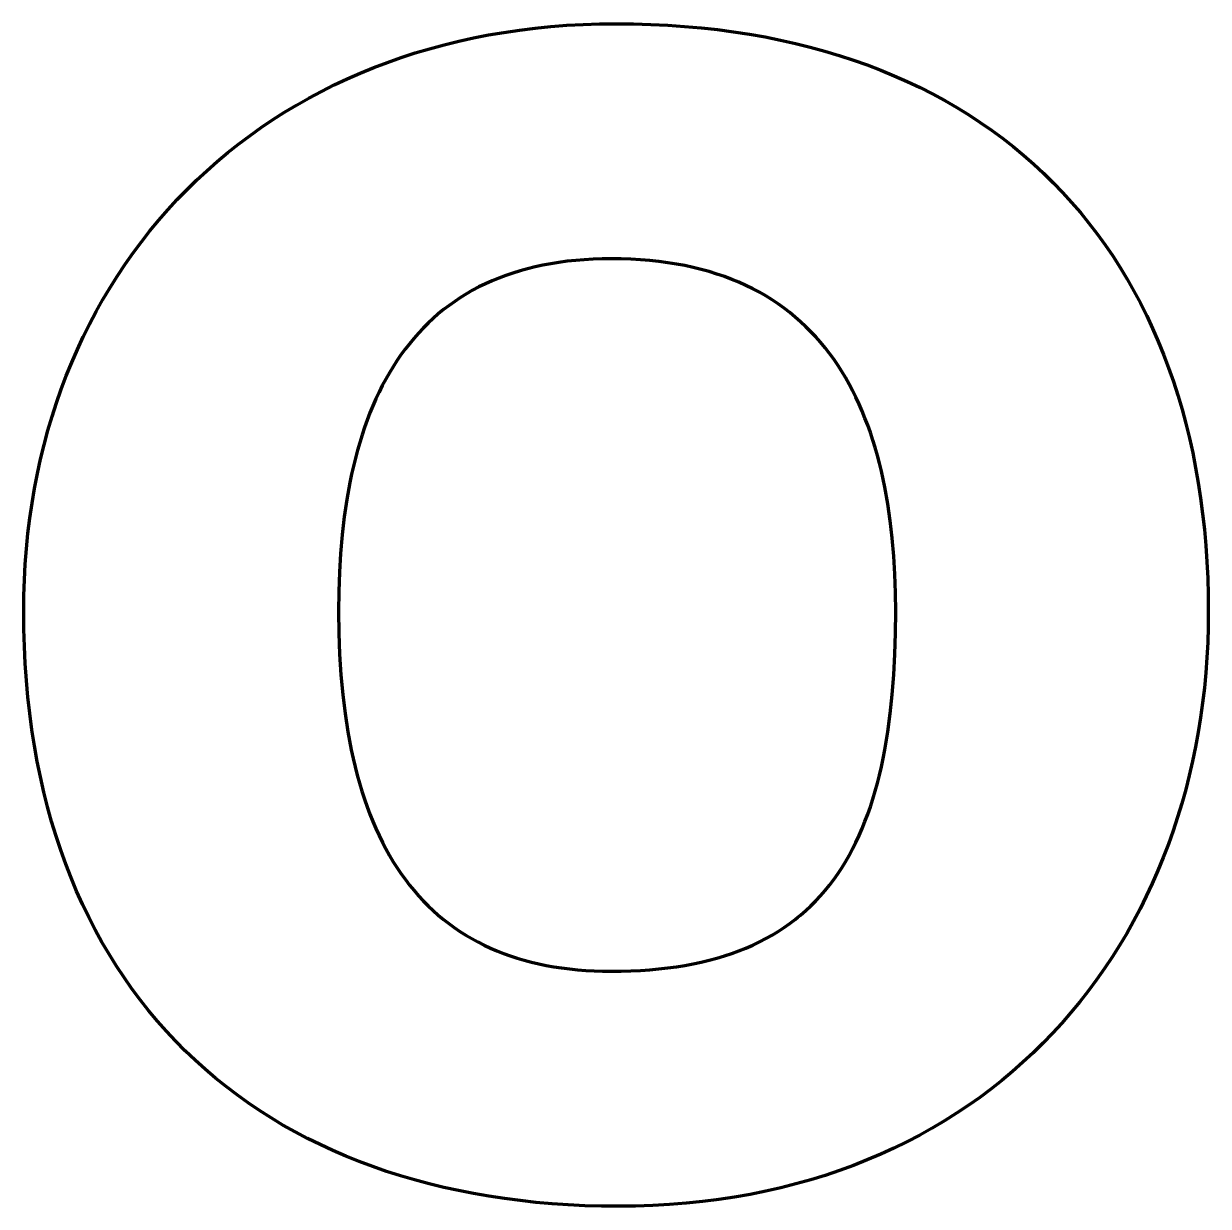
# Model space of a CAD drawing. Header units: millimetres. Extents: x 581 to 705, y 84 to 113.
# Drawn here: x 695.7 to 704.59, y 97.59 to 106.47 of the extents above; entities that cross this region are included whole.
import ezdxf

# ---------------------------------------------------------------- set-up
doc = ezdxf.new("R2010")
doc.units = ezdxf.units.MM
doc.header["$MEASUREMENT"] = 0
doc.layers.add('Incisione', color=5, linetype='Continuous', true_color=0x1710ff)

msp = doc.modelspace()

# ---------------------------------------------------------------- linework, layer by layer
at = {"layer": 'Incisione', "lineweight": 70}
for points in [[(700.14034, 106.46607), (700.27175, 106.46482), (700.40141, 106.46108), (700.52928, 106.45486), (700.65537, 106.44619), (700.77967, 106.43508), (700.90216, 106.42155), (701.02283, 106.4056), (701.14168, 106.38727), (701.25869, 106.36656), (701.37386, 106.3435), (701.48717, 106.31809), (701.59862, 106.29036), (701.7082, 106.26032), (701.8159, 106.22799), (701.9217, 106.19339), (702.0256, 106.15653), (702.12758, 106.11742), (702.22765, 106.07609), (702.32578, 106.03256), (702.42197, 105.98683), (702.51622, 105.93892), (702.6085, 105.88886), (702.69881, 105.83665), (702.78714, 105.78232), (702.87348, 105.72588), (702.95782, 105.66734), (703.04015, 105.60673), (703.12046, 105.54406), (703.19875, 105.47935), (703.275, 105.41261), (703.34919, 105.34386), (703.42134, 105.27312), (703.49141, 105.2004), (703.55941, 105.12572), (703.62532, 105.0491), (703.68913, 104.97055), (703.75084, 104.89009), (703.81044, 104.80773), (703.8679, 104.7235), (703.92324, 104.63741), (703.97642, 104.54947), (704.02746, 104.45971), (704.07633, 104.36813), (704.12302, 104.27476), (704.16754, 104.17962), (704.20986, 104.08271), (704.24997, 103.98405), (704.28788, 103.88367), (704.32356, 103.78157), (704.35701, 103.67778), (704.38822, 103.57232), (704.41718, 103.46519), (704.44387, 103.35641), (704.4683, 103.246), (704.49044, 103.13399), (704.5103, 103.02037), (704.52785, 102.90518), (704.5431, 102.78843), (704.55603, 102.67012), (704.56663, 102.55029), (704.57489, 102.42895), (704.5808, 102.30611), (704.58435, 102.18179), (704.58554, 102.056), (704.58434, 101.9398), (704.58075, 101.82439), (704.57478, 101.70979), (704.56644, 101.59604), (704.55574, 101.48317), (704.54269, 101.37122), (704.52731, 101.26022), (704.50961, 101.1502), (704.48959, 101.0412), (704.46727, 100.93325), (704.44266, 100.82638), (704.41577, 100.72063), (704.38662, 100.61603), (704.3552, 100.51262), (704.32155, 100.41043), (704.28566, 100.30948), (704.24754, 100.20983), (704.20722, 100.11149), (704.1647, 100.0145), (704.11999, 99.9189), (704.0731, 99.82472), (704.02404, 99.73199), (703.97284, 99.64075), (703.91949, 99.55103), (703.864, 99.46286), (703.8064, 99.37628), (703.74669, 99.29131), (703.68487, 99.20801), (703.62098, 99.12639), (703.555, 99.04649), (703.48697, 98.96834), (703.41688, 98.89198), (703.34475, 98.81745), (703.27059, 98.74477), (703.19441, 98.67398), (703.11622, 98.60511), (703.03604, 98.53819), (702.95387, 98.47327), (702.86973, 98.41037), (702.78363, 98.34952), (702.69558, 98.29076), (702.60558, 98.23413), (702.51366, 98.17966), (702.41982, 98.12737), (702.32408, 98.07731), (702.22644, 98.0295), (702.12692, 97.98399), (702.02552, 97.9408), (701.92227, 97.89997), (701.81717, 97.86153), (701.71023, 97.82551), (701.60146, 97.79195), (701.49088, 97.76089), (701.37849, 97.73235), (701.26431, 97.70637), (701.14835, 97.68298), (701.03062, 97.66222), (700.91113, 97.64411), (700.7899, 97.62871), (700.66693, 97.61602), (700.54223, 97.6061), (700.41582, 97.59897), (700.28771, 97.59467), (700.15791, 97.59323), (700.03128, 97.59441), (699.9061, 97.59797), (699.78238, 97.60388), (699.66013, 97.61215), (699.53937, 97.62275), (699.42012, 97.63569), (699.3024, 97.65094), (699.18622, 97.66851), (699.07161, 97.68838), (698.95858, 97.71055), (698.84715, 97.735), (698.73733, 97.76172), (698.62915, 97.79071), (698.52262, 97.82196), (698.41776, 97.85546), (698.31459, 97.89119), (698.21312, 97.92915), (698.11338, 97.96933), (698.01538, 98.01172), (697.91913, 98.05631), (697.82467, 98.1031), (697.73199, 98.15206), (697.64113, 98.2032), (697.5521, 98.2565), (697.46491, 98.31196), (697.3796, 98.36956), (697.29616, 98.4293), (697.21462, 98.49116), (697.13501, 98.55514), (697.05733, 98.62123), (696.9816, 98.68942), (696.90785, 98.75969), (696.83608, 98.83205), (696.76632, 98.90648), (696.69859, 98.98296), (696.6329, 99.0615), (696.56927, 99.14209), (696.50772, 99.2247), (696.44827, 99.30934), (696.39093, 99.396), (696.33572, 99.48466), (696.28266, 99.57531), (696.23177, 99.66796), (696.18306, 99.76258), (696.13655, 99.85917), (696.09227, 99.95772), (696.05022, 100.05822), (696.01044, 100.16066), (695.97292, 100.26503), (695.9377, 100.37132), (695.90478, 100.47952), (695.87419, 100.58963), (695.84595, 100.70163), (695.82007, 100.81552), (695.79657, 100.93128), (695.77547, 101.04891), (695.75679, 101.1684), (695.74053, 101.28973), (695.72673, 101.4129), (695.7154, 101.5379), (695.70656, 101.66472), (695.70022, 101.79335), (695.6964, 101.92378), (695.69513, 102.056), (695.69643, 102.17539), (695.70032, 102.29371), (695.70678, 102.41095), (695.71579, 102.52707), (695.72732, 102.64206), (695.74136, 102.75588), (695.75789, 102.86851), (695.77689, 102.97992), (695.79832, 103.09009), (695.82219, 103.19898), (695.84845, 103.30658), (695.8771, 103.41286), (695.90812, 103.51779), (695.94147, 103.62135), (695.97715, 103.7235), (696.01513, 103.82423), (696.05538, 103.9235), (696.0979, 104.02129), (696.14266, 104.11757), (696.18963, 104.21233), (696.23881, 104.30552), (696.29016, 104.39713), (696.34367, 104.48713), (696.39931, 104.57549), (696.45707, 104.66219), (696.51692, 104.74719), (696.57885, 104.83048), (696.64283, 104.91203), (696.70885, 104.99181), (696.77688, 105.0698), (696.8469, 105.14596), (696.91889, 105.22028), (696.99283, 105.29272), (697.06871, 105.36327), (697.14649, 105.43188), (697.22616, 105.49855), (697.3077, 105.56324), (697.39109, 105.62592), (697.47631, 105.68657), (697.56333, 105.74517), (697.65214, 105.80168), (697.74271, 105.85608), (697.83503, 105.90834), (697.92907, 105.95845), (698.02482, 106.00636), (698.12225, 106.05206), (698.22134, 106.09552), (698.32208, 106.13671), (698.42443, 106.17561), (698.52839, 106.21219), (698.63393, 106.24643), (698.74102, 106.27829), (698.84966, 106.30775), (698.95981, 106.33479), (699.07146, 106.35938), (699.18459, 106.38149), (699.29918, 106.4011), (699.4152, 106.41818), (699.53264, 106.4327), (699.65147, 106.44465), (699.77168, 106.45398), (699.89324, 106.46068), (700.01613, 106.46472), (700.14034, 106.46607)], [(700.10502, 99.35712), (700.17948, 99.3578), (700.25238, 99.35985), (700.32372, 99.36327), (700.39353, 99.36805), (700.46181, 99.37418), (700.52857, 99.38168), (700.59384, 99.39053), (700.65762, 99.40074), (700.71992, 99.41229), (700.78075, 99.42519), (700.84014, 99.43944), (700.89808, 99.45503), (700.95461, 99.47196), (701.00971, 99.49023), (701.06342, 99.50983), (701.11574, 99.53077), (701.16668, 99.55304), (701.21626, 99.57663), (701.26448, 99.60156), (701.31137, 99.6278), (701.35693, 99.65537), (701.40118, 99.68425), (701.44413, 99.71446), (701.48579, 99.74597), (701.50614, 99.76222), (701.52618, 99.7788), (701.5653, 99.81293), (701.60317, 99.84838), (701.6398, 99.88512), (701.6752, 99.92317), (701.7094, 99.96252), (701.74239, 100.00316), (701.77419, 100.0451), (701.80482, 100.08833), (701.83429, 100.13285), (701.8626, 100.17866), (701.88978, 100.22575), (701.91583, 100.27412), (701.94076, 100.32378), (701.9646, 100.37471), (701.98735, 100.42691), (702.00902, 100.48039), (702.02963, 100.53514), (702.04919, 100.59115), (702.06771, 100.64843), (702.08521, 100.70698), (702.10169, 100.76678), (702.11717, 100.82784), (702.13167, 100.89016), (702.14519, 100.95373), (702.15774, 101.01855), (702.18002, 101.15194), (702.19859, 101.29029), (702.21356, 101.43361), (702.22503, 101.58185), (702.2331, 101.73501), (702.23786, 101.89307), (702.23943, 102.056), (702.23786, 102.19708), (702.2331, 102.33575), (702.22503, 102.47187), (702.21356, 102.60531), (702.19859, 102.73594), (702.18002, 102.86361), (702.15774, 102.98819), (702.14519, 103.04928), (702.13167, 103.10955), (702.11717, 103.16897), (702.10169, 103.22754), (702.08521, 103.28524), (702.06771, 103.34204), (702.04919, 103.39794), (702.02963, 103.45291), (702.00902, 103.50694), (701.98735, 103.56002), (701.9646, 103.61211), (701.94076, 103.66322), (701.91583, 103.71331), (701.88978, 103.76238), (701.8626, 103.81041), (701.83429, 103.85737), (701.80482, 103.90326), (701.77419, 103.94805), (701.74239, 103.99173), (701.7094, 104.03428), (701.6752, 104.07569), (701.6398, 104.11594), (701.60317, 104.15501), (701.5653, 104.19288), (701.52618, 104.22953), (701.48579, 104.26496), (701.44413, 104.29914), (701.40118, 104.33206), (701.35693, 104.3637), (701.31137, 104.39404), (701.26448, 104.42306), (701.21626, 104.45075), (701.16668, 104.4771), (701.11574, 104.50207), (701.06342, 104.52567), (701.00971, 104.54787), (700.95461, 104.56865), (700.89808, 104.58799), (700.84014, 104.60589), (700.78075, 104.62232), (700.71992, 104.63726), (700.65762, 104.65071), (700.59384, 104.66263), (700.52857, 104.67302), (700.46181, 104.68186), (700.39353, 104.68913), (700.32372, 104.69482), (700.25238, 104.6989), (700.17948, 104.70136), (700.10502, 104.70218), (700.03624, 104.70142), (699.96879, 104.69915), (699.90266, 104.69537), (699.83786, 104.6901), (699.77437, 104.68335), (699.71218, 104.67513), (699.65129, 104.66545), (699.59168, 104.65432), (699.53335, 104.64176), (699.4763, 104.62777), (699.4205, 104.61236), (699.36596, 104.59555), (699.31267, 104.57735), (699.26062, 104.55776), (699.20979, 104.5368), (699.16019, 104.51448), (699.11181, 104.49081), (699.06463, 104.4658), (699.01865, 104.43946), (698.97386, 104.4118), (698.93025, 104.38284), (698.88781, 104.35258), (698.84655, 104.32103), (698.80643, 104.28822), (698.76747, 104.25414), (698.72965, 104.2188), (698.69297, 104.18223), (698.65741, 104.14442), (698.62297, 104.1054), (698.58963, 104.06517), (698.5574, 104.02374), (698.52626, 103.98112), (698.49621, 103.93733), (698.46724, 103.89237), (698.43933, 103.84626), (698.41248, 103.79901), (698.38669, 103.75062), (698.36194, 103.70111), (698.33823, 103.65049), (698.31555, 103.59877), (698.29389, 103.54597), (698.27324, 103.49208), (698.2536, 103.43713), (698.23495, 103.38112), (698.21729, 103.32407), (698.20061, 103.26598), (698.1849, 103.20687), (698.17016, 103.14675), (698.15637, 103.08563), (698.14353, 103.02351), (698.12067, 102.89636), (698.1015, 102.76537), (698.08596, 102.63064), (698.07398, 102.49225), (698.06551, 102.35028), (698.06047, 102.20484), (698.05881, 102.056), (698.06072, 101.89307), (698.06648, 101.73501), (698.07609, 101.58185), (698.08957, 101.43361), (698.10695, 101.29029), (698.12823, 101.15194), (698.14033, 101.08462), (698.15343, 101.01855), (698.1675, 100.95373), (698.18256, 100.89016), (698.19861, 100.82784), (698.21565, 100.76678), (698.23369, 100.70698), (698.25271, 100.64843), (698.27274, 100.59115), (698.29376, 100.53514), (698.31578, 100.48039), (698.33881, 100.42691), (698.36284, 100.37471), (698.38787, 100.32378), (698.41392, 100.27412), (698.44097, 100.22575), (698.46904, 100.17866), (698.49812, 100.13285), (698.52822, 100.08833), (698.55934, 100.0451), (698.59148, 100.00316), (698.62464, 99.96252), (698.65882, 99.92317), (698.69403, 99.88512), (698.73028, 99.84838), (698.76755, 99.81293), (698.80585, 99.7788), (698.84519, 99.74597), (698.88557, 99.71446), (698.92698, 99.68425), (698.96944, 99.65537), (699.01294, 99.6278), (699.05748, 99.60156), (699.10307, 99.57663), (699.14971, 99.55304), (699.1974, 99.53077), (699.24615, 99.50983), (699.29594, 99.49023), (699.3468, 99.47196), (699.39871, 99.45503), (699.45169, 99.43944), (699.50573, 99.42519), (699.56083, 99.41229), (699.617, 99.40074), (699.67424, 99.39053), (699.73255, 99.38168), (699.79194, 99.37418), (699.85239, 99.36805), (699.91393, 99.36327), (699.97655, 99.35985), (700.04024, 99.3578), (700.10502, 99.35712)]]:
    msp.add_lwpolyline(points, dxfattribs=at)

doc.saveas('drawing.dxf')
